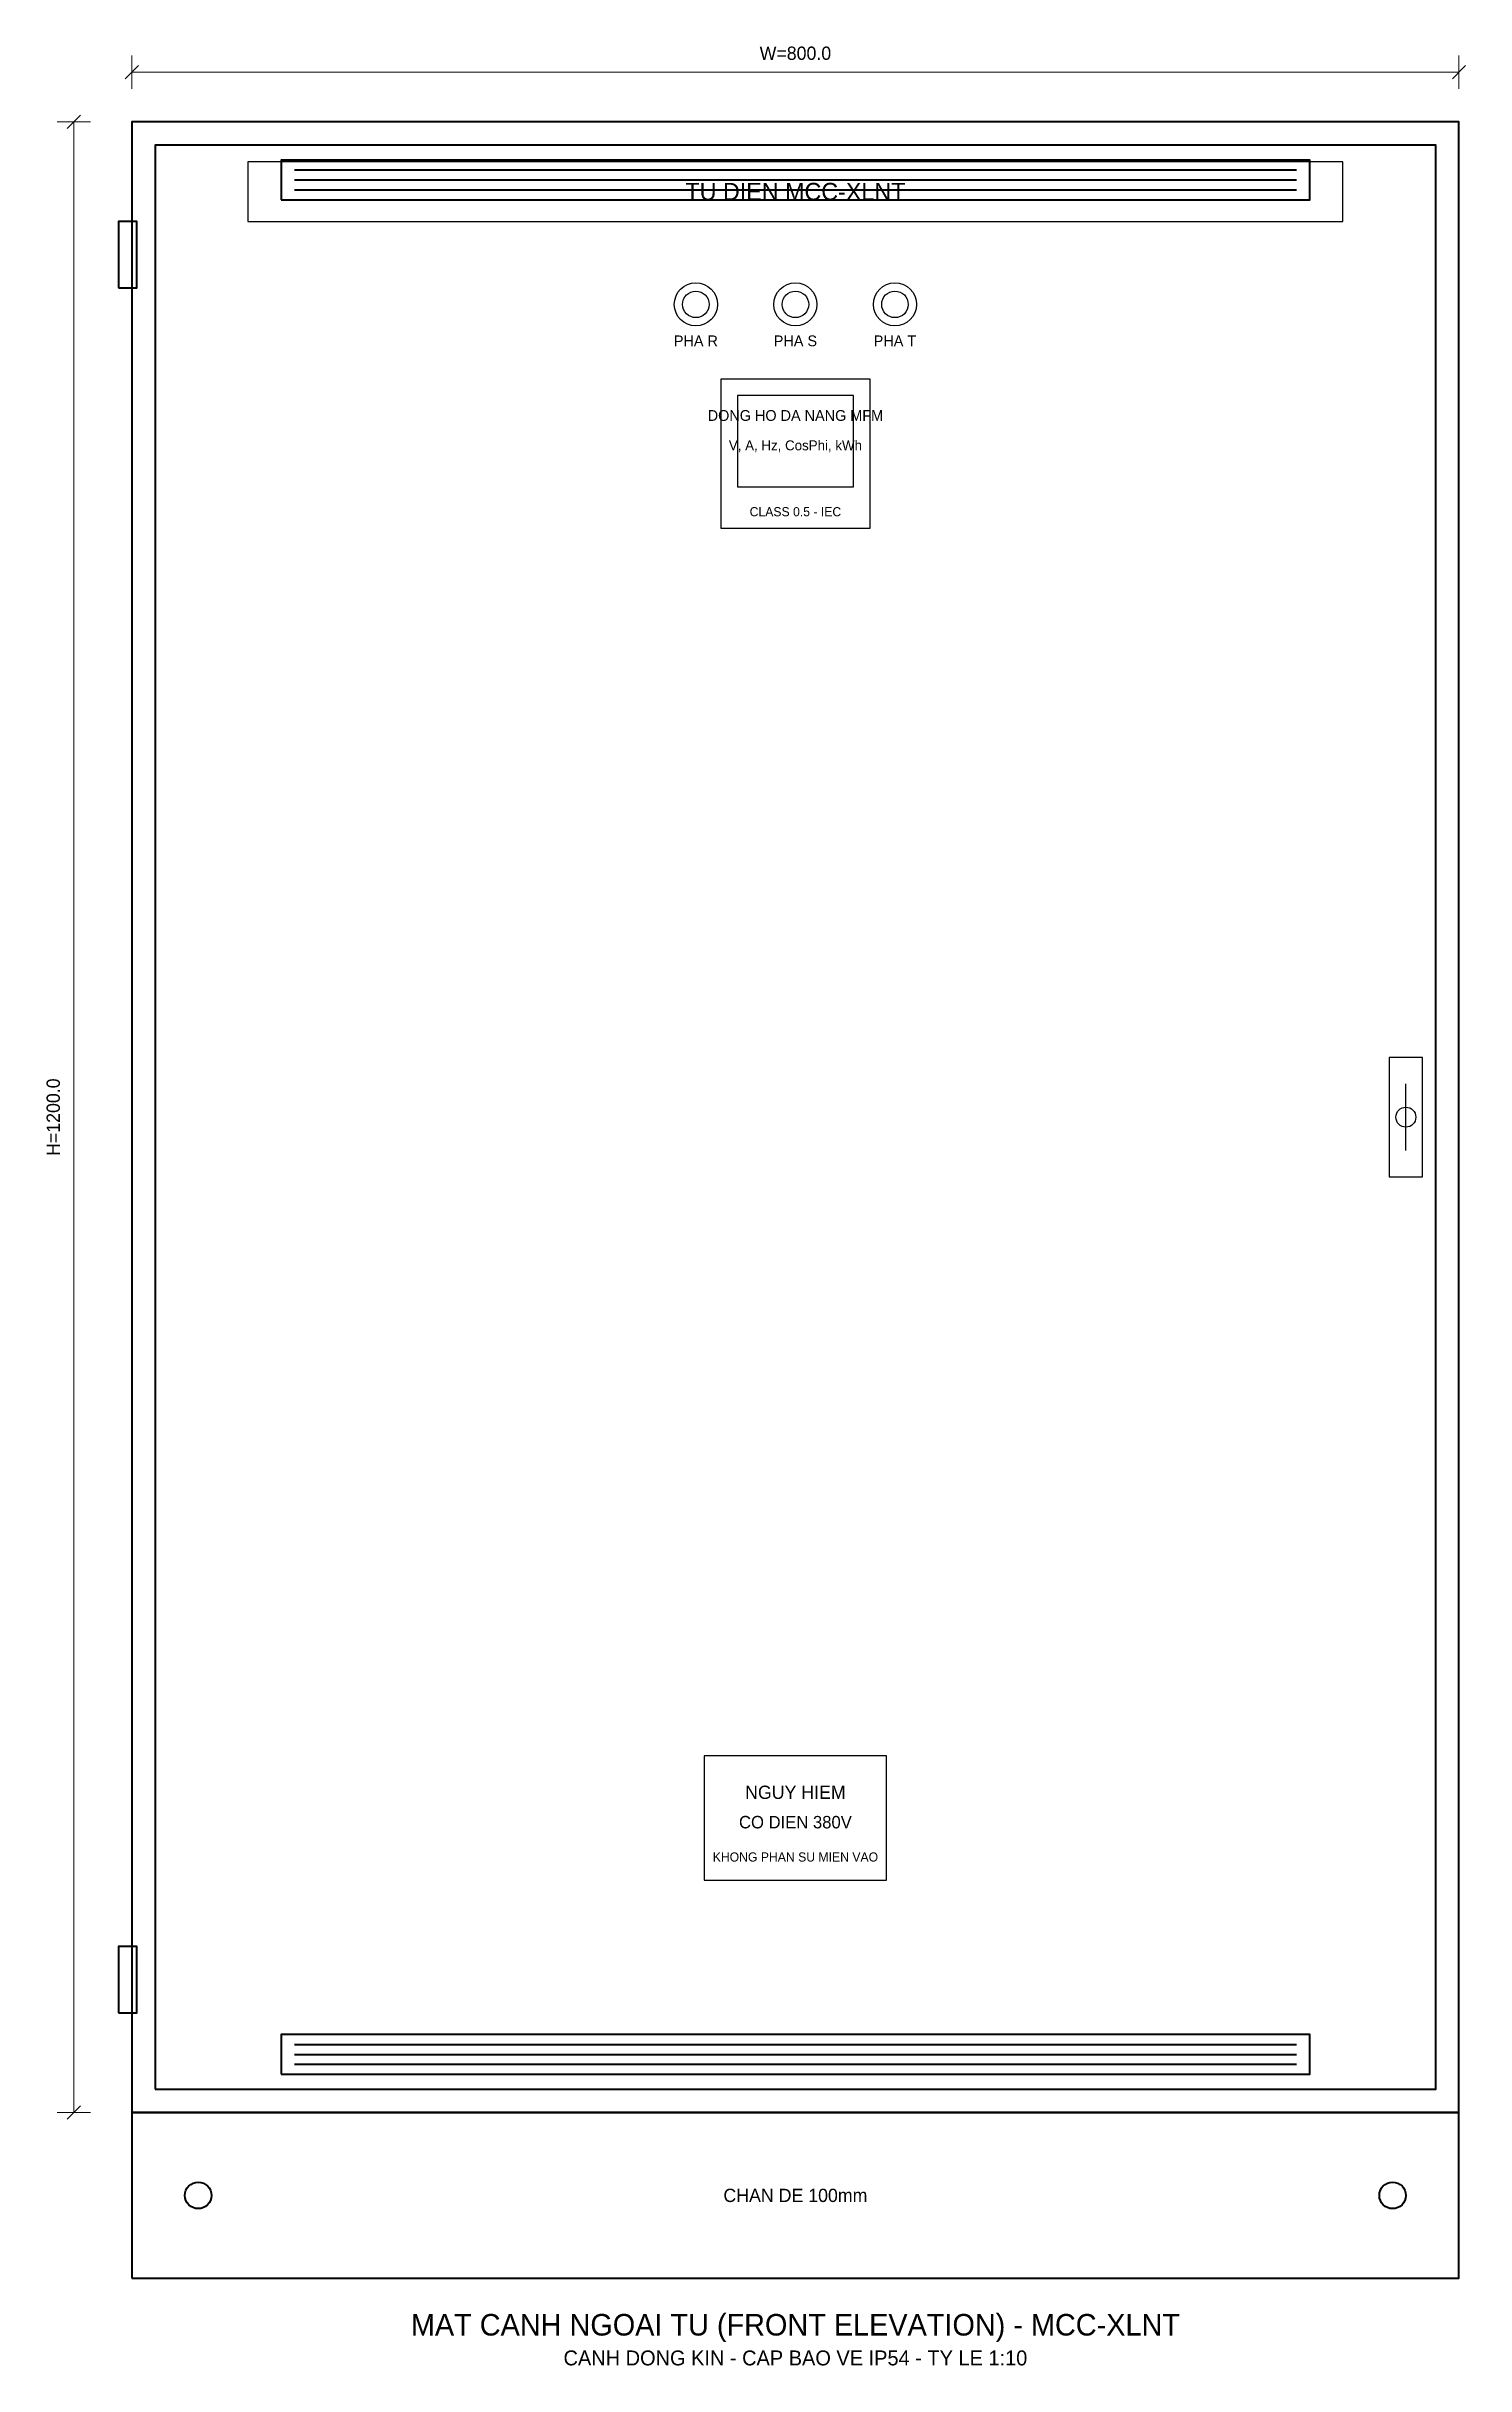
# Model space of a CAD drawing. Header units: metres. Extents: x 48 to 4690, y 45 to 1446.
# Drawn here: x 48 to 904, y 47 to 1446 of the extents above; entities that cross this region are included whole.
import ezdxf
from ezdxf.enums import TextEntityAlignment as Align

# ---------------------------------------------------------------- set-up
doc = ezdxf.new("R2010")
doc.units = ezdxf.units.M
for name, color, linetype, lineweight in [('0_DEVICES', 7, 'Continuous', 30), ('0_DIM', 1, 'Continuous', 15), ('0_DOOR_ITEMS', 1, 'Continuous', 25), ('0_FRAME', 6, 'Continuous', 40), ('0_PLATE', 4, 'Continuous', 25), ('0_TEXT', 7, 'Continuous', 20), ('0_TEXT_TITLE', 3, 'Continuous', 30)]:
    doc.layers.add(name, color=color, linetype=linetype, lineweight=lineweight)

msp = doc.modelspace()

# ---------------------------------------------------------------- texts
at = {"layer": '0_TEXT', "color": 1}
msp.add_text('W=800.0', height=8, dxfattribs=at).set_placement((500, 1435), align=Align.BOTTOM_CENTER)
msp.add_text('PHA R', height=6.5, dxfattribs=at).set_placement((440, 1268), align=Align.MIDDLE_CENTER)
at = {"layer": '0_TEXT', "color": 2}
for s, height, p in [('PHA S', 6.5, (500, 1268)), ('KHONG PHAN SU MIEN VAO', 5.5, (500, 354))]:
    msp.add_text(s, height=height, dxfattribs=at).set_placement(p, align=Align.MIDDLE_CENTER)
at = {"layer": '0_TEXT', "color": 3}
msp.add_text('PHA T', height=6.5, dxfattribs=at).set_placement((560, 1268), align=Align.MIDDLE_CENTER)
at = {"layer": '0_TEXT'}
for s, height, p in [('V, A, Hz, CosPhi, kWh', 6, (500, 1205)), ('CLASS 0.5 - IEC', 5.5, (500, 1165)), ('CHAN DE 100mm', 8, (500, 150)), ('CANH DONG KIN - CAP BAO VE IP54 - TY LE 1:10', 9, (500, 52))]:
    msp.add_text(s, height=height, dxfattribs=at).set_placement(p, align=Align.MIDDLE_CENTER)
at = {"layer": '0_TEXT', "color": 1}
msp.add_text('H=1200.0', height=8, rotation=90, dxfattribs=at).set_placement((59, 800), align=Align.BOTTOM_CENTER)
at = {"layer": '0_TEXT_TITLE', "color": 3}
for s, height, p in [('TU DIEN MCC-XLNT', 10.5, (500, 1358)), ('DONG HO DA NANG MFM', 6.5, (500, 1223))]:
    msp.add_text(s, height=height, dxfattribs=at).set_placement(p, align=Align.MIDDLE_CENTER)
at = {"layer": '0_TEXT_TITLE', "color": 1}
for s, height, p in [('NGUY HIEM', 8, (500, 393)), ('CO DIEN 380V', 7.5, (500, 375))]:
    msp.add_text(s, height=height, dxfattribs=at).set_placement(p, align=Align.MIDDLE_CENTER)
at = {"layer": '0_TEXT_TITLE'}
msp.add_text('MAT CANH NGOAI TU (FRONT ELEVATION) - MCC-XLNT', height=13, dxfattribs=at).set_placement((500, 72), align=Align.MIDDLE_CENTER)

# ---------------------------------------------------------------- linework, layer by layer
at = {"layer": '0_DEVICES'}
msp.add_line((868, 780), (868, 820), dxfattribs=at)
msp.add_lwpolyline([(858, 764), (878, 764), (878, 836), (858, 836), (858, 764)], close=True, dxfattribs=at)
msp.add_circle((868, 800), 6, dxfattribs=at)
at = {"layer": '0_DIM', "color": 1}
for p, q in [((96, 1426), (104, 1434)), ((100, 1420), (100, 1440)), ((100, 1430), (900, 1430)), ((896, 1426), (904, 1434)), ((900, 1420), (900, 1440)), ((55, 1400), (75, 1400)), ((61, 1396), (69, 1404)), ((65, 200), (65, 1400)), ((55, 200), (75, 200)), ((61, 196), (69, 204))]:
    msp.add_line(p, q, dxfattribs=at)
at = {"layer": '0_DOOR_ITEMS', "color": 7}
msp.add_lwpolyline([(455, 1155), (545, 1155), (545, 1245), (455, 1245), (455, 1155)], close=True, dxfattribs=at)
at = {"layer": '0_DOOR_ITEMS', "color": 4}
msp.add_lwpolyline([(465, 1180), (535, 1180), (535, 1235), (465, 1235), (465, 1180)], close=True, dxfattribs=at)
at = {"layer": '0_DOOR_ITEMS', "color": 2}
msp.add_lwpolyline([(445, 340), (555, 340), (555, 415), (445, 415), (445, 340)], close=True, dxfattribs=at)
at = {"layer": '0_DOOR_ITEMS', "color": 1}
for radius in [13, 8]:
    msp.add_circle((440, 1290), radius, dxfattribs=at)
at = {"layer": '0_DOOR_ITEMS', "color": 2}
for radius in [13, 8]:
    msp.add_circle((500, 1290), radius, dxfattribs=at)
at = {"layer": '0_DOOR_ITEMS', "color": 3}
for radius in [13, 8]:
    msp.add_circle((560, 1290), radius, dxfattribs=at)
at = {"layer": '0_FRAME'}
for p, q in [((198, 1371), (802, 1371)), ((198, 1365), (802, 1365)), ((198, 1359), (802, 1359)), ((198, 241), (802, 241)), ((198, 235), (802, 235)), ((198, 229), (802, 229))]:
    msp.add_line(p, q, dxfattribs=at)
for points in [[(100, 200), (900, 200), (900, 1400), (100, 1400), (100, 200)], [(114, 214), (886, 214), (886, 1386), (114, 1386), (114, 214)], [(190, 1353), (810, 1353), (810, 1377), (190, 1377), (190, 1353)], [(92, 1300), (103, 1300), (103, 1340), (92, 1340), (92, 1300)], [(92, 260), (103, 260), (103, 300), (92, 300), (92, 260)], [(190, 223), (810, 223), (810, 247), (190, 247), (190, 223)], [(100, 100), (900, 100), (900, 200), (100, 200), (100, 100)]]:
    msp.add_lwpolyline(points, close=True, dxfattribs=at)
for centre in [(140, 150), (860, 150)]:
    msp.add_circle(centre, 8, dxfattribs=at)
at = {"layer": '0_PLATE', "color": 4}
msp.add_lwpolyline([(170, 1340), (830, 1340), (830, 1376), (170, 1376), (170, 1340)], close=True, dxfattribs=at)

msp.set_redraw_order([(e.dxf.handle, doc.entitydb.next_handle()) for e in msp.query("TEXT MTEXT ATTDEF DIMENSION ARC_DIMENSION")])  # texts and dimensions are drawn at this point

doc.saveas('drawing.dxf')
